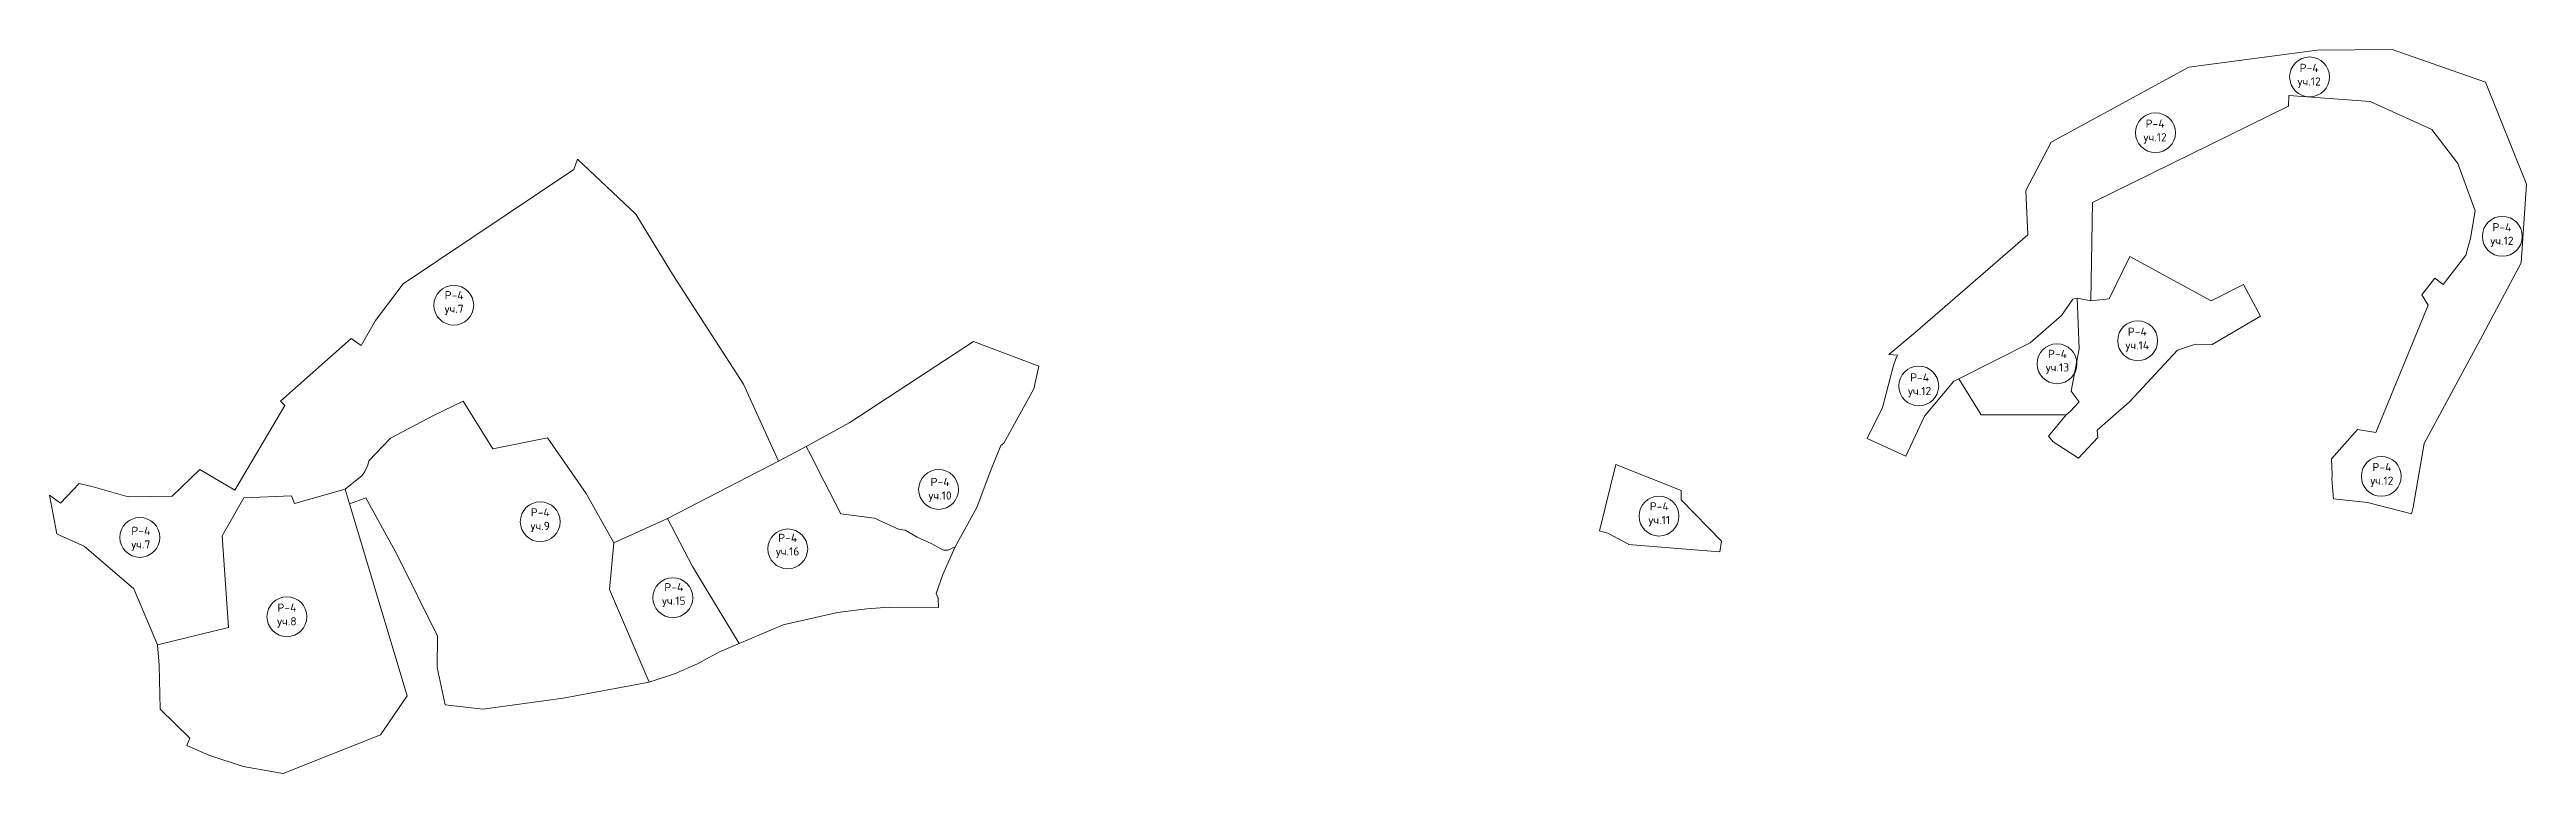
# Model space of a CAD drawing. Extents: x 1392339 to 1397891, y 355892 to 360491.
# Drawn here: x 1395902 to 1397891, y 359910 to 360491 of the extents above; entities that cross this region are included whole.
import ezdxf

# ---------------------------------------------------------------- set-up
doc = ezdxf.new("R2010")
doc.units = 0
doc.header["$MEASUREMENT"] = 0
doc.layers.add('Р-4', color=190, linetype='Continuous')
doc.styles.get("Standard").update_dxf_attribs({"font": 'simplex.shx'})

msp = doc.modelspace()

# ---------------------------------------------------------------- texts
at = {"layer": 'Р-4', "char_height": 6.53, "width": 6.533, "attachment_point": 2}
for s, insert in [('Р-4\\Pуч.12', (1397716.6, 360479.9)), ('Р-4\\Pуч.12', (1397592.9, 360435.1)), ('Р-4\\Pуч.12', (1397871.4, 360352)), ('Р-4\\Pуч.7', (1396227, 360297.4)), ('Р-4\\Pуч.14', (1397578.6, 360268.1)), ('Р-4\\Pуч.12', (1397403.8, 360231.4)), ('Р-4\\Pуч.13', (1397514.5, 360250.3)), ('Р-4\\Pуч.12', (1397775, 360159.4)), ('Р-4\\Pуч.10', (1396617.2, 360147.5)), ('Р-4\\Pуч.9', (1396296.1, 360123.1)), ('Р-4\\Pуч.11', (1397194.7, 360127.9)), ('Р-4\\Pуч.7', (1395975.4, 360108.2)), ('Р-4\\Pуч.16', (1396494.8, 360102.6)), ('Р-4\\Pуч.15', (1396403.4, 360063)), ('Р-4\\Pуч.8', (1396092.7, 360046.5))]:
    msp.add_mtext(s, dxfattribs=dict(at, insert=insert))

# ---------------------------------------------------------------- linework, layer by layer
at = {"layer": 'Р-4', "lineweight": 20}
for points in [[(1397798.8, 360118.6), (1397800.1, 360124), (1397809, 360175), (1397856, 360262.3), (1397886.9, 360320.2), (1397891.1, 360383.4), (1397858.3, 360465.3), (1397783.3, 360491.4), (1397723, 360490.8), (1397620.1, 360477.1), (1397509.4, 360417.1), (1397489.2, 360378.3), (1397490.8, 360342.6), (1397400.2, 360264.3), (1397379.1, 360246.6), (1397385.9, 360245.9), (1397384.6, 360243.1), (1397382.9, 360237.8), (1397374, 360203.9), (1397361.8, 360179.1), (1397392.7, 360164.9), (1397407.6, 360197), (1397431.3, 360225.1), (1397435.2, 360226.9), (1397492.5, 360256), (1397517.7, 360277.9), (1397526.7, 360291.1), (1397530.4, 360291.9), (1397541.2, 360289.7), (1397542.5, 360368.7), (1397700, 360446), (1397700.3, 360454.6), (1397765.7, 360449.6), (1397815, 360427.2), (1397836, 360399.8), (1397849.8, 360362), (1397846.2, 360340), (1397842.5, 360326.3), (1397824.2, 360302.7), (1397817.6, 360307.8), (1397807.1, 360294.4), (1397812.1, 360286.2), (1397770.2, 360184), (1397755.5, 360186.4), (1397734.6, 360162.8), (1397735, 360150), (1397734.9, 360146.6), (1397736.1, 360130.8), (1397763.4, 360127.7), (1397798.8, 360118.6)], [(1395988.9, 360013.4), (1396045.8, 360027.5), (1396040.7, 360100.9), (1396058.2, 360131.6), (1396096.5, 360133), (1396098.9, 360126.8), (1396139.4, 360138.3), (1396153, 360149.4), (1396155.3, 360152.7), (1396157.6, 360157.7), (1396158.5, 360161.3), (1396175.8, 360179.3), (1396210.3, 360197.5), (1396234.2, 360209.2), (1396258, 360170.9), (1396301.9, 360179.6), (1396333.1, 360134.9), (1396355.1, 360095.3), (1396398.3, 360114.9), (1396487.5, 360160.8), (1396459.3, 360222.6), (1396403.2, 360309.6), (1396372.8, 360359.2), (1396326, 360403.4), (1396323, 360395.1), (1396186.1, 360303.2), (1396163.9, 360273.9), (1396152.3, 360253.9), (1396144.3, 360259.4), (1396087.6, 360209.1), (1396090.9, 360205.6), (1396050.9, 360137.7), (1396022.9, 360154.3), (1396000.5, 360132.7), (1395965.1, 360132.4), (1395937, 360140.2), (1395925.8, 360143.1), (1395910.8, 360127.2), (1395902.1, 360133.5), (1395908, 360102.7), (1395911.1, 360101), (1395930, 360092.7), (1395969.8, 360058.4), (1395988.9, 360013.4)], [(1397511, 360176.5), (1397531.5, 360163.4), (1397546.8, 360179.9), (1397546.4, 360185.9), (1397572.3, 360208.5), (1397611, 360250), (1397625.4, 360254.8), (1397638.6, 360254.5), (1397677.4, 360277.2), (1397663.9, 360302.8), (1397638, 360289.7), (1397572.7, 360325.1), (1397556.1, 360291.2), (1397541.2, 360289.7), (1397530.4, 360291.9), (1397532, 360251.2), (1397525.6, 360217), (1397531.8, 360208.5), (1397524.8, 360200.9), (1397521.6, 360198.2), (1397507.4, 360180.9), (1397511, 360176.5)], [(1397453.3, 360198.2), (1397521.6, 360198.2), (1397524.8, 360200.9), (1397531.8, 360208.5), (1397525.6, 360217), (1397532, 360251.2), (1397530.4, 360291.9), (1397526.7, 360291.1), (1397517.7, 360277.9), (1397492.5, 360256), (1397435.2, 360226.9), (1397453.3, 360198.2)], [(1396509.6, 360172.8), (1396515.3, 360162.2), (1396519.2, 360153.9), (1396537.4, 360118.7), (1396564.5, 360115.2), (1396583.9, 360106.2), (1396589.1, 360105.4), (1396598.7, 360099.9), (1396610.1, 360094.7), (1396620, 360089.4), (1396623.3, 360089.4), (1396629.3, 360092), (1396646.7, 360123.8), (1396657.4, 360152.3), (1396666.1, 360173.4), (1396668.5, 360175.4), (1396692.6, 360219), (1396696.6, 360237.2), (1396644.1, 360256.9), (1396544.8, 360192), (1396509.6, 360172.8)], [(1396351.7, 360057.9), (1396355.1, 360095.3), (1396333.1, 360134.9), (1396301.9, 360179.6), (1396258, 360170.9), (1396234.2, 360209.2), (1396210.3, 360197.5), (1396175.8, 360179.3), (1396158.5, 360161.3), (1396157.6, 360157.7), (1396155.3, 360152.7), (1396153, 360149.4), (1396139.4, 360138.3), (1396142.9, 360126.7), (1396156.1, 360131.5), (1396181.3, 360085.6), (1396213.5, 360020.4), (1396213.3, 359995.2), (1396219.7, 359965.4), (1396250, 359961.8), (1396314.4, 359970.6), (1396383.6, 359983.6), (1396351.7, 360057.9)], [(1396398.3, 360114.9), (1396418.3, 360076.4), (1396455.9, 360014.6), (1396491.2, 360029.5), (1396534.9, 360039.4), (1396558.3, 360042.4), (1396576.2, 360043.6), (1396616, 360043.4), (1396615.6, 360050.8), (1396614.1, 360054.8), (1396619.3, 360070), (1396629.3, 360092), (1396623.3, 360089.4), (1396620, 360089.4), (1396610.1, 360094.7), (1396598.7, 360099.9), (1396589.1, 360105.4), (1396583.9, 360106.2), (1396564.5, 360115.2), (1396537.4, 360118.7), (1396519.2, 360153.9), (1396515.3, 360162.2), (1396509.6, 360172.8), (1396487.5, 360160.8), (1396398.3, 360114.9)], [(1397146.6, 360105), (1397148.4, 360104.5), (1397153.3, 360103.2), (1397170.1, 360094.3), (1397170.1, 360093.9), (1397226.2, 360089.5), (1397243.3, 360088.1), (1397244.6, 360096.8), (1397212.4, 360129.8), (1397212.3, 360137.3), (1397159.8, 360158.1), (1397146.6, 360105)], [(1396139.4, 360138.3), (1396142.9, 360126.7), (1396189.3, 359972.5), (1396167.9, 359941.2), (1396089.7, 359910.2), (1396082, 359911.6), (1396057.6, 359915.9), (1396030.1, 359924.9), (1396012.3, 359932.7), (1396014.7, 359938.4), (1395990.9, 359961.8), (1395990, 359997), (1395988.9, 360013.4), (1396045.8, 360027.5), (1396040.7, 360100.9), (1396058.2, 360131.6), (1396096.5, 360133), (1396098.9, 360126.8), (1396139.4, 360138.3)], [(1396398.3, 360114.9), (1396355.1, 360095.3), (1396351.7, 360057.9), (1396383.6, 359983.6), (1396403.9, 359990.2), (1396422.3, 359998.2), (1396440, 360007.9), (1396455.9, 360014.6), (1396418.3, 360076.4), (1396398.3, 360114.9)]]:
    msp.add_lwpolyline(points, dxfattribs=at)
at = {"layer": 'Р-4', "lineweight": 0}
for centre in [(1397716.9, 360469.4), (1397593.2, 360424.6), (1397871.7, 360341.4), (1396226.7, 360286.1), (1397578.9, 360257.6), (1397514.1, 360239.1), (1397403.1, 360221.3), (1396616, 360138.2), (1397774.5, 360148.7), (1397194.5, 360116.8), (1395974.6, 360099.7), (1396296.1, 360112.3), (1396494.9, 360090.5), (1396092.7, 360036), (1396402.6, 360051.3)]:
    msp.add_circle(centre, 16, dxfattribs=at)

msp.set_redraw_order([(e.dxf.handle, doc.entitydb.next_handle()) for e in msp.query("TEXT MTEXT ATTDEF DIMENSION ARC_DIMENSION")])  # texts and dimensions are drawn at this point

doc.saveas('drawing.dxf')
